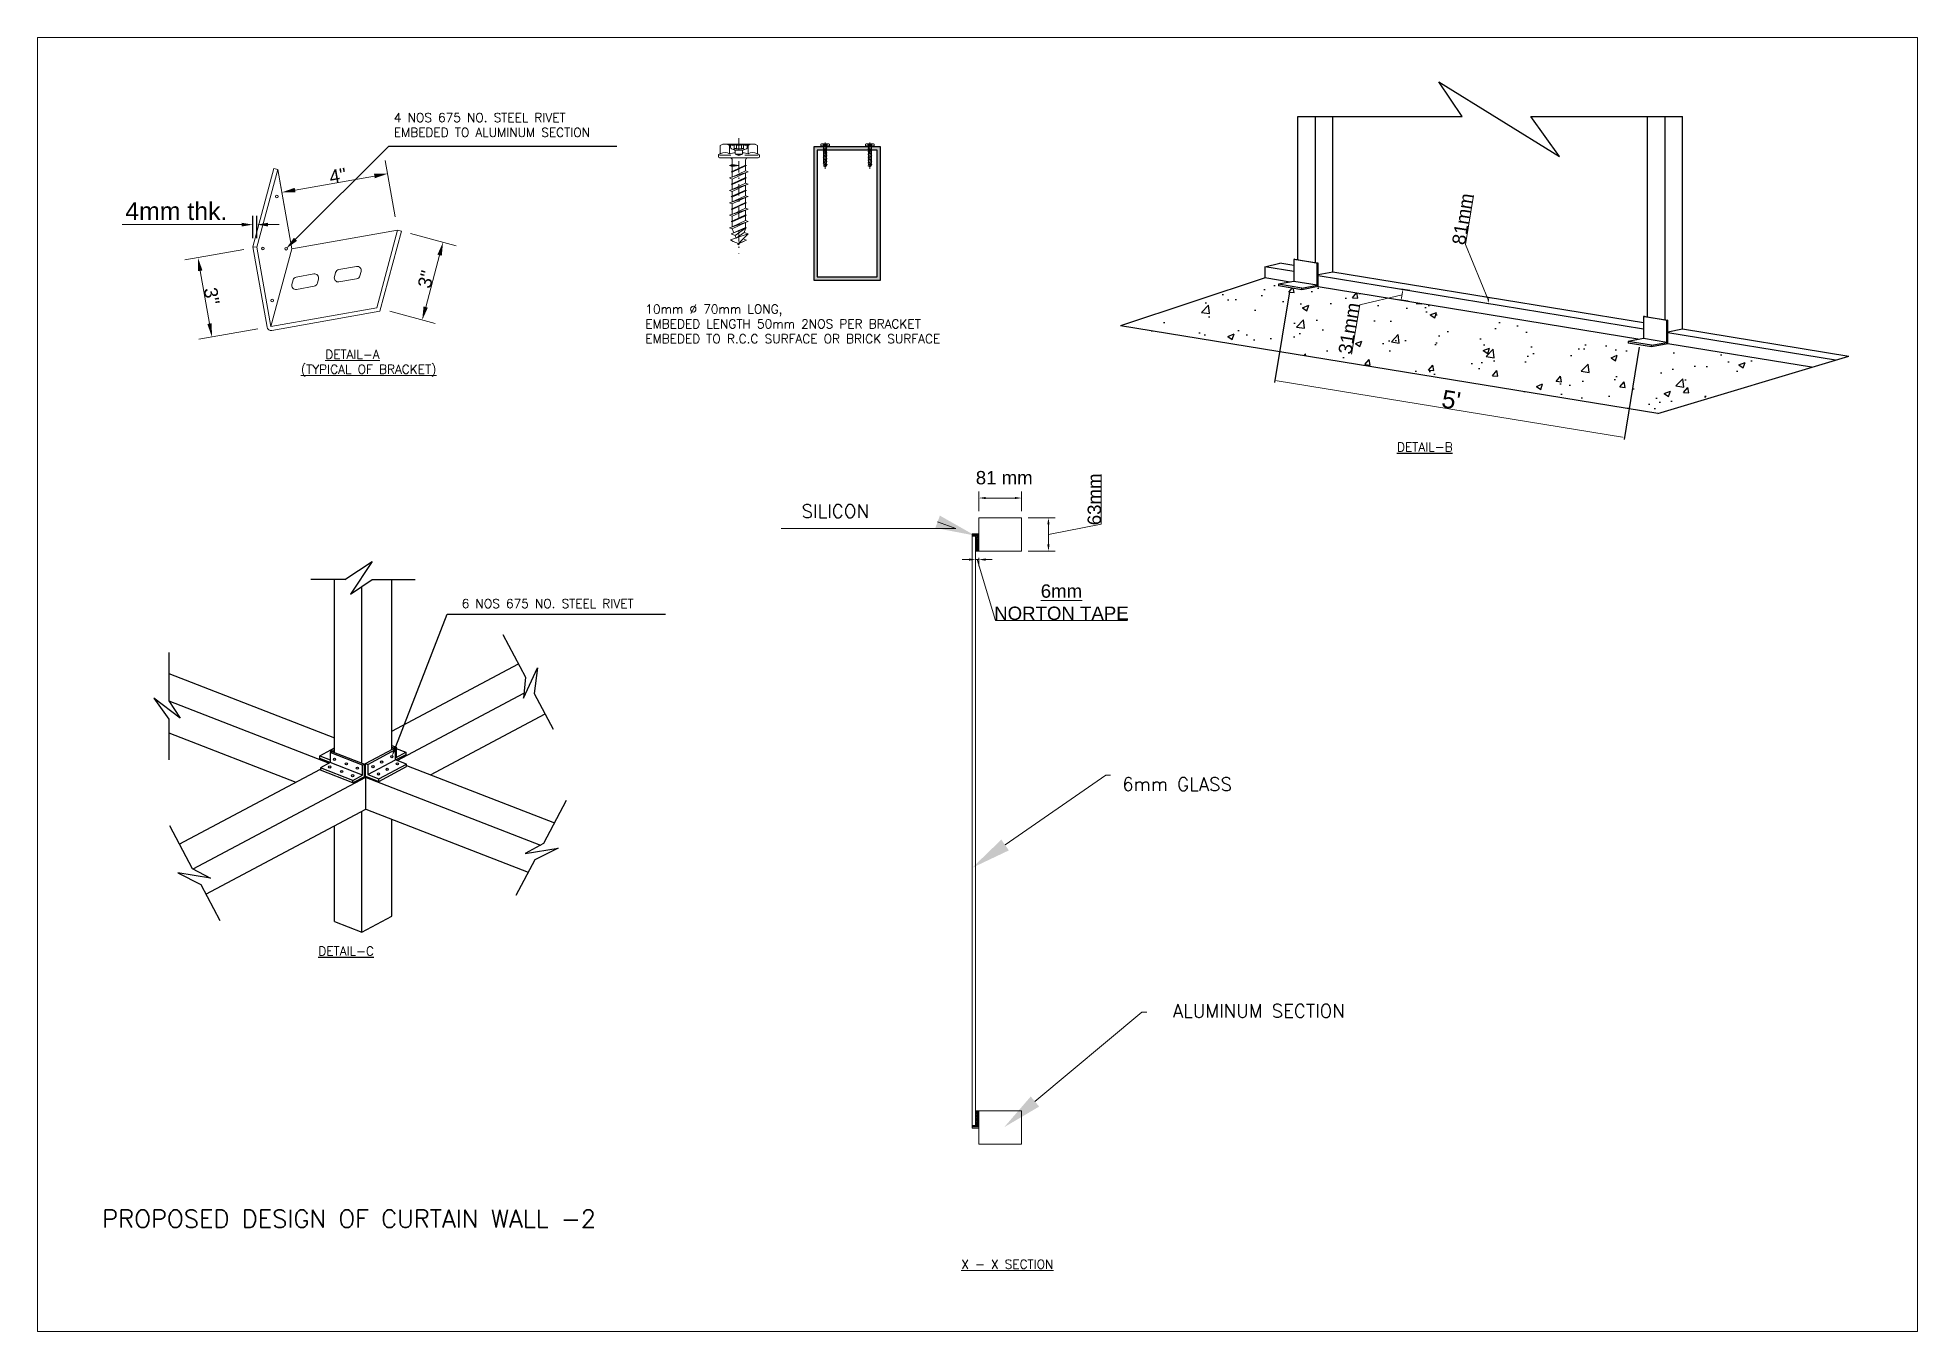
# Model space of a CAD drawing. Header units: feet. Extents: x -11 to 2437, y -109 to 219.
# Drawn here: x 629.1 to 1052, y -71.9 to 219.3 of the extents above; entities that cross this region are included whole.
import ezdxf
from ezdxf import colors
from ezdxf.entities.mleader import LeaderData, LeaderLine
from ezdxf.math import Vec2, Vec3

# ---------------------------------------------------------------- set-up
doc = ezdxf.new("R2010")
doc.units = ezdxf.units.FT
doc.header["$MEASUREMENT"] = 0
doc.linetypes.add('ACAD_ISO08W100', pattern=[36, 24, -3, 6, -3])
doc.linetypes.add('TRATTOPUNTO', pattern=[25.4, 12.7, -6.35, 0, -6.35])
doc.layers.add('2', color=252, linetype='Continuous')
doc.layers.add('ASSI', color=1, linetype='TRATTOPUNTO')
for name, color, linetype, lineweight in [('DIM-1', 1, 'Continuous', 0), ('LIN-1', 3, 'Continuous', 18), ('S281M_STEEL-COL', 3, 'Continuous', 0)]:
    doc.layers.add(name, color=color, linetype=linetype, lineweight=lineweight)
doc.styles.add('Annotative', font='arial.ttf')
doc.styles.get("Standard").update_dxf_attribs({"font": 'romans.shx', "height": 4})
doc.dimstyles.new('DIM-1', dxfattribs={"dimtxt": 4, "dimasz": 2.5, "dimexe": 2, "dimexo": 2, "dimgap": 1, "dimtad": 1, "dimdec": 0, "dimzin": 0, "dimdsep": 46, "dimlunit": 4, "dimtxsty": 'Annotative', "dimcen": 0.09, "dimadec": 0, "dimazin": 0, "dimtfac": 1, "dimtdec": 0, "dimtofl": 0, "dimtmove": 0, "dimatfit": 3, "dimfxl": 1, "dimtolj": 1, "dimtzin": 0, "dimlwd": 0, "dimarcsym": 0})
doc.dimstyles.new('DIM-2', dxfattribs={"dimtxt": 0.5, "dimasz": 0.5, "dimexe": 0.5, "dimexo": 0.5, "dimgap": 0, "dimtad": 1, "dimdec": 0, "dimzin": 0, "dimdsep": 46, "dimlunit": 4, "dimtxsty": 'Annotative', "dimcen": 0.09, "dimadec": 0, "dimazin": 0, "dimtfac": 1, "dimtdec": 0, "dimtofl": 0, "dimtmove": 0, "dimatfit": 3, "dimfxl": 1, "dimtolj": 1, "dimtzin": 0, "dimlwd": 0, "dimarcsym": 0})
doc.dimstyles.new('DIM-3', dxfattribs={"dimtxt": 1, "dimasz": 0.5, "dimexe": 0.5, "dimexo": 0.5, "dimgap": 0, "dimtad": 1, "dimdec": 0, "dimzin": 0, "dimdsep": 46, "dimlunit": 4, "dimtxsty": 'Annotative', "dimcen": 0.09, "dimadec": 0, "dimazin": 0, "dimtfac": 1, "dimtdec": 0, "dimtofl": 0, "dimtmove": 1, "dimatfit": 3, "dimfxl": 1, "dimtolj": 1, "dimtzin": 0, "dimlwd": 0, "dimarcsym": 0})
pattern_1 = [(0, (-307.96807, 223.10414), (0, 0.125), []), (60, (-307.96807, 223.10414), (-0.108253175, 0.0625), []), (120, (-307.96807, 223.10414), (-0.108253175, -0.0625), [])]
pattern_2 = [(37.5, (-307.968067, 223.104141), (-0.0006299336, 0.0192682377), [0, -0.0152, 0, -0.017, 0, -0.01625]), (7.5, (-307.968067, 223.104141), (0.017697767, 0.0282214607), [0, -0.0082, 0, -0.0137, 0, -0.00525]), (327.5, (-307.980367, 223.104141), (0.0311414186, 5.65905e-05), [0, -0.005, 0, -0.018, 0, -0.0235]), (317.5, (-307.980367, 223.104141), (0.030061266, 0.0087767556), [0, -0.0025, 0, -0.0118, 0, -0.0135])]

msp = doc.modelspace()

# ---------------------------------------------------------------- texts
at = {"layer": 'DIM-1', "color": 7, "lineweight": 18, "char_height": 2}
for s, width, insert, attachment_point in [('{\\C3;4 NOS 675 NO. STEEL RIVET\\PEMBEDED TO ALUMINUM SECTION}', 54.1862, (709.24, 202.32), 1), ('{\\C3;10mm %%C 70mm LONG,\\PEMBEDED LENGTH 50mm 2NOS PER BRACKET\\PEMBEDED TO R.C.C SURFACE OR BRICK SURFACE}', 84.6744, (765.83, 159.21), 1), ('{\\L\\C3;    DETAIL-A\\P(TYPICAL OF BRACKET)}', 54.1862, (688.32, 149.01), 1), ('{\\L\\C3;X - X SECTION}', 54.1862, (836.91, -57.76), 7)]:
    msp.add_mtext_dynamic_manual_height_columns(s, width=width, gutter_width=20, heights=[0], dxfattribs=dict(at, insert=insert, attachment_point=attachment_point))
at = {"layer": 'DIM-1', "color": 7, "lineweight": 25, "char_height": 2, "attachment_point": 7}
for s, insert in [('{\\L\\C3;DETAIL-B}', (934.95, 126.17)), ('{\\L\\C3;DETAIL-C}', (692.25, 12.72))]:
    msp.add_mtext_dynamic_manual_height_columns(s, width=54.1862, gutter_width=20, heights=[0], dxfattribs=dict(at, insert=insert))
at = {"layer": 'DIM-1', "color": 7, "lineweight": 25, "insert": (724.52, 92.93), "char_height": 2, "width": 54.1862, "attachment_point": 1}
msp.add_mtext('{\\C3;6 NOS 675 NO. STEEL RIVET}', dxfattribs=at)
at = {"layer": 'LIN-1', "color": 7, "lineweight": 18, "insert": (643.64, -44.52), "char_height": 4, "attachment_point": 1}
msp.add_mtext_dynamic_manual_height_columns('PROPOSED DESIGN OF CURTAIN WALL -2', width=342.9831, gutter_width=20, heights=[0], dxfattribs=at)

# ---------------------------------------------------------------- blocks, each defined once
blk = doc.blocks.new('*D62')
at = {"color": 0, "linetype": 'ACAD_ISO08W100', "lineweight": -2, "transparency": 16777216}
for p, q in [((4.762, -0.319), (4.391, 1.781)), ((0.822, -1.013), (0.452, 1.086))]:
    blk.add_line(p, q, dxfattribs=at)
at = {"color": 0, "linetype": 'ACAD_ISO08W100', "lineweight": 0, "transparency": 16777216}
blk.add_line((1.031, 0.681), (3.986, 1.202), dxfattribs=at)
at = {"color": 0, "linetype": 'ACAD_ISO08W100', "lineweight": 18, "transparency": 16777216}
for points in [[(1.017, 0.763), (1.046, 0.599), (0.539, 0.594)], [(3.971, 1.284), (4, 1.12), (4.478, 1.288)]]:
    blk.add_solid(points, dxfattribs=at)
at = {"layer": 'Defpoints', "color": 0, "linetype": 'ACAD_ISO08W100', "lineweight": 18, "transparency": 16777216}
for p in [(4.478, 1.288), (4.848, -0.811), (0.909, -1.506)]:
    blk.add_point(p, dxfattribs=at)
at = {"color": 0, "linetype": 'ACAD_ISO08W100', "lineweight": 18, "transparency": 16777216, "insert": (2.624, 1.215), "char_height": 0.5, "attachment_point": 5, "rotation": 10, "style": 'Annotative'}
blk.add_mtext('\\A1;4"', dxfattribs=at)
blk = doc.blocks.new('*D61')
at = {"color": 0, "linetype": 'ACAD_ISO08W100', "lineweight": -2, "transparency": 16777216}
for p, q in [((5.331, -0.94), (7.027, -1.395)), ((4.555, -3.838), (6.25, -4.292))]:
    blk.add_line(p, q, dxfattribs=at)
at = {"color": 0, "linetype": 'ACAD_ISO08W100', "lineweight": 0, "transparency": 16777216}
blk.add_line((6.414, -1.748), (5.897, -3.68), dxfattribs=at)
at = {"color": 0, "linetype": 'ACAD_ISO08W100', "lineweight": 18, "transparency": 16777216}
for points in [[(6.334, -1.727), (6.495, -1.77), (6.544, -1.265)], [(5.816, -3.658), (5.977, -3.702), (5.767, -4.163)]]:
    blk.add_solid(points, dxfattribs=at)
at = {"layer": 'Defpoints', "color": 0, "linetype": 'ACAD_ISO08W100', "lineweight": 18, "transparency": 16777216}
for p in [(4.848, -0.811), (4.072, -3.709), (5.767, -4.163)]:
    blk.add_point(p, dxfattribs=at)
at = {"color": 0, "linetype": 'ACAD_ISO08W100', "lineweight": 18, "transparency": 16777216, "insert": (5.909, -2.648), "char_height": 0.5, "attachment_point": 5, "rotation": 75, "style": 'Annotative'}
blk.add_mtext('\\A1;3"', dxfattribs=at)
blk = doc.blocks.new('*D60')
at = {"color": 0, "linetype": 'ACAD_ISO08W100', "lineweight": -2, "transparency": 16777216}
for p, q in [((-0.881, -1.536), (-3.081, -1.924)), ((-0.36, -4.49), (-2.56, -4.878))]:
    blk.add_line(p, q, dxfattribs=at)
at = {"color": 0, "linetype": 'ACAD_ISO08W100', "lineweight": 0, "transparency": 16777216}
blk.add_line((-2.502, -2.329), (-2.155, -4.299), dxfattribs=at)
at = {"color": 0, "linetype": 'ACAD_ISO08W100', "lineweight": 18, "transparency": 16777216}
for points in [[(-2.42, -2.315), (-2.584, -2.344), (-2.589, -1.837)], [(-2.073, -4.284), (-2.237, -4.313), (-2.068, -4.791)]]:
    blk.add_solid(points, dxfattribs=at)
at = {"layer": 'Defpoints', "color": 0, "linetype": 'ACAD_ISO08W100', "lineweight": 18, "transparency": 16777216}
for p in [(-0.388, -1.449), (-2.068, -4.791), (0.133, -4.403)]:
    blk.add_point(p, dxfattribs=at)
at = {"color": 0, "linetype": 'ACAD_ISO08W100', "lineweight": 18, "transparency": 16777216, "insert": (-2.077, -3.27), "char_height": 0.5, "attachment_point": 5, "rotation": 280, "style": 'Annotative'}
blk.add_mtext('\\A1;3"', dxfattribs=at)
blk = doc.blocks.new('A$C3D414D15')
h = blk.add_hatch(color=252)
h.paths.add_polyline_path([(3, 6), (0, 6), (0, 0), (3, 0)])
h.paths.add_polyline_path([(2.85, 5.85), (2.85, 0.15), (0.15, 0.15), (0.15, 5.85)], flags=16)
for p, q in [((0, 6), (0, 0)), ((3, 6), (0, 6)), ((1.396, 6), (0.873, 6)), ((1.396, 6), (0.998, 6)), ((2.123, 6), (1.604, 6)), ((3, 0), (3, 6)), ((0.15, 5.85), (0.15, 0.15)), ((2.85, 5.85), (0.15, 5.85)), ((2.85, 0.15), (2.85, 5.85)), ((0.15, 0.15), (2.85, 0.15)), ((0, 0), (3, 0))]:
    blk.add_line(p, q)
blk = doc.blocks.new('*D21')
at = {"color": 0, "lineweight": 0, "transparency": 16777216}
for p, q in [((950.34, 172.72), (952.15, 183.77)), ((955.53, 160.18), (950.34, 172.72)), ((955.5, 159.99), (955.56, 160.36))]:
    blk.add_line(p, q, dxfattribs=at)
at = {"color": 0, "lineweight": -2, "transparency": 16777216}
for p, q in [((954.51, 161.04), (956.14, 160.77)), ((954.29, 159.68), (955.92, 159.42))]:
    blk.add_line(p, q, dxfattribs=at)
at = {"color": 0, "lineweight": 18, "transparency": 16777216}
for points in [[(955.48, 160.37), (955.65, 160.35), (955.64, 160.85)], [(955.42, 160.01), (955.59, 159.98), (955.42, 159.5)]]:
    blk.add_solid(points, dxfattribs=at)
at = {"layer": 'Defpoints', "color": 0, "lineweight": 18, "transparency": 16777216}
for p in [(954.02, 161.12), (955.64, 160.85), (953.8, 159.76)]:
    blk.add_point(p, dxfattribs=at)
at = {"color": 0, "lineweight": 25, "transparency": 16777216, "insert": (949.73, 178.49), "char_height": 1, "attachment_point": 5, "rotation": 80.7226, "style": 'Annotative'}
blk.add_mtext('\\A1;{\\H3x;81mm}', dxfattribs=at)
blk = doc.blocks.new('*D22')
at = {"color": 0, "lineweight": 0, "transparency": 16777216}
for p, q in [((936.08, 161.42), (926.56, 159.15)), ((936.2, 162.13), (935.97, 160.7)), ((926.56, 159.15), (924.75, 148.1))]:
    blk.add_line(p, q, dxfattribs=at)
at = {"color": 0, "lineweight": -2, "transparency": 16777216}
for p, q in [((937.83, 162.37), (935.79, 162.71)), ((937.43, 159.96), (935.39, 160.29))]:
    blk.add_line(p, q, dxfattribs=at)
at = {"color": 0, "lineweight": 18, "transparency": 16777216}
for points in [[(936.12, 162.15), (936.28, 162.12), (936.28, 162.63)], [(935.88, 160.71), (936.05, 160.69), (935.89, 160.21)]]:
    blk.add_solid(points, dxfattribs=at)
at = {"layer": 'Defpoints', "color": 0, "lineweight": 18, "transparency": 16777216}
for p in [(938.32, 162.29), (935.89, 160.21), (937.92, 159.88)]:
    blk.add_point(p, dxfattribs=at)
at = {"color": 0, "lineweight": 25, "transparency": 16777216, "insert": (924.14, 153.87), "char_height": 1, "attachment_point": 5, "rotation": 80.7226, "style": 'Annotative'}
blk.add_mtext('\\A1;{\\H3x;31mm}', dxfattribs=at)
blk = doc.blocks.new('*D23')
at = {"color": 0, "lineweight": -2, "transparency": 16777216}
for p, q in [((910.81, 162.51), (907.41, 141.69)), ((989.47, 149.66), (986.07, 128.84))]:
    blk.add_line(p, q, dxfattribs=at)
at = {"color": 0, "lineweight": 0, "transparency": 16777216}
blk.add_line((907.98, 142.1), (985.66, 129.41), dxfattribs=at)
at = {"color": 0, "lineweight": 18, "transparency": 16777216}
for points in [[(907.99, 142.18), (907.97, 142.02), (907.49, 142.18)], [(985.67, 129.49), (985.64, 129.33), (986.15, 129.33)]]:
    blk.add_solid(points, dxfattribs=at)
at = {"layer": 'Defpoints', "color": 0, "lineweight": 18, "transparency": 16777216}
for p in [(910.89, 163), (989.55, 150.15), (986.15, 129.33)]:
    blk.add_point(p, dxfattribs=at)
at = {"color": 0, "lineweight": 25, "transparency": 16777216, "insert": (947.15, 137.76), "char_height": 1, "attachment_point": 5, "rotation": 350.7226, "style": 'Annotative'}
blk.add_mtext("\\A1;{\\H4x;5'}", dxfattribs=at)
blk = doc.blocks.new('*D59')
at = {"layer": 'Defpoints', "color": 0, "lineweight": 18, "transparency": 16777216}
for p in [(-6.4, 14.58), (-9.6, 13.1), (-6.4, 13.1)]:
    blk.add_point(p, dxfattribs=at)
at = {"layer": 'LIN-1', "color": 0, "lineweight": -2, "transparency": 16777216}
for p, q in [((-9.6, 13.6), (-9.6, 15.08)), ((-6.4, 13.6), (-6.4, 15.08))]:
    blk.add_line(p, q, dxfattribs=at)
at = {"layer": 'LIN-1', "color": 0, "lineweight": 0, "transparency": 16777216}
blk.add_line((-9.1, 14.58), (-6.9, 14.58), dxfattribs=at)
at = {"layer": 'LIN-1', "color": 0, "lineweight": 18, "transparency": 16777216}
for points in [[(-9.1, 14.66), (-9.1, 14.5), (-9.6, 14.58)], [(-6.9, 14.66), (-6.9, 14.5), (-6.4, 14.58)]]:
    blk.add_solid(points, dxfattribs=at)
at = {"layer": 'LIN-1', "color": 0, "lineweight": 18, "transparency": 16777216, "insert": (-7.7, 16.1), "char_height": 1, "attachment_point": 5, "style": 'Annotative'}
blk.add_mtext('\\A1;81 mm', dxfattribs=at)
blk = doc.blocks.new('*D58')
at = {"layer": 'Defpoints', "color": 0, "lineweight": 18, "transparency": 16777216}
for p in [(-6.4, 13.1), (-6.4, 10.6), (-4.38, 10.6)]:
    blk.add_point(p, dxfattribs=at)
at = {"layer": 'LIN-1', "color": 0, "lineweight": 0, "transparency": 16777216}
for p, q in [((-0.43, 12.61), (-0.43, 16.35)), ((-4.38, 11.85), (-0.43, 12.61)), ((-4.38, 12.6), (-4.38, 11.1))]:
    blk.add_line(p, q, dxfattribs=at)
at = {"layer": 'LIN-1', "color": 0, "lineweight": -2, "transparency": 16777216}
for p, q in [((-5.9, 13.1), (-3.88, 13.1)), ((-5.9, 10.6), (-3.88, 10.6))]:
    blk.add_line(p, q, dxfattribs=at)
at = {"layer": 'LIN-1', "color": 0, "lineweight": 18, "transparency": 16777216}
for points in [[(-4.47, 12.6), (-4.3, 12.6), (-4.38, 13.1)], [(-4.47, 11.1), (-4.3, 11.1), (-4.38, 10.6)]]:
    blk.add_solid(points, dxfattribs=at)
at = {"layer": 'LIN-1', "color": 0, "lineweight": 18, "transparency": 16777216, "insert": (-0.94, 14.48), "char_height": 1, "attachment_point": 5, "rotation": 90, "style": 'Annotative'}
blk.add_mtext('\\A1;63mm', dxfattribs=at)
blk = doc.blocks.new('*D57')
at = {"layer": 'Defpoints', "color": 0, "lineweight": 18, "transparency": 16777216}
for p in [(-9.85, 10.6), (-9.85, 9.96), (-9.6, 10.6)]:
    blk.add_point(p, dxfattribs=at)
at = {"layer": 'LIN-1', "color": 0, "lineweight": 0, "transparency": 16777216}
for p, q in [((-10.35, 9.96), (-10.85, 9.96)), ((-9.6, 9.96), (-9.85, 9.96)), ((-9.73, 9.96), (-8.36, 5.4)), ((-9.1, 9.96), (-8.6, 9.96)), ((-8.36, 5.4), (1.55, 5.4))]:
    blk.add_line(p, q, dxfattribs=at)
at = {"layer": 'LIN-1', "color": 0, "lineweight": -2, "transparency": 16777216}
for p, q in [((-9.85, 10.1), (-9.85, 9.46)), ((-9.6, 10.1), (-9.6, 9.46))]:
    blk.add_line(p, q, dxfattribs=at)
at = {"layer": 'LIN-1', "color": 0, "lineweight": 18, "transparency": 16777216}
for points in [[(-10.35, 10.05), (-10.35, 9.88), (-9.85, 9.96)], [(-9.1, 10.05), (-9.1, 9.88), (-9.6, 9.96)]]:
    blk.add_solid(points, dxfattribs=at)
at = {"layer": 'LIN-1', "color": 0, "lineweight": 18, "transparency": 16777216, "insert": (-3.41, 6.76), "char_height": 1, "attachment_point": 5, "style": 'Annotative'}
blk.add_mtext('\\A1;{\\L6mm\\P}NORTON TAPE', dxfattribs=at)
blk = doc.blocks.new('*D64')
at = {"layer": 'Defpoints', "color": 0, "lineweight": 18, "transparency": 16777216}
for p in [(678.45, 177.22), (677.52, 172.19), (678.45, 172.15)]:
    blk.add_point(p, dxfattribs=at)
at = {"layer": 'LIN-1', "color": 0, "lineweight": -2, "transparency": 16777216}
for p, q in [((677.52, 174.19), (677.52, 179.22)), ((678.45, 174.15), (678.45, 179.22))]:
    blk.add_line(p, q, dxfattribs=at)
at = {"layer": 'LIN-1', "color": 0, "lineweight": 0, "transparency": 16777216}
for p, q in [((675.02, 177.22), (648.1, 177.22)), ((680.95, 177.22), (683.45, 177.22))]:
    blk.add_line(p, q, dxfattribs=at)
at = {"layer": 'LIN-1', "color": 0, "lineweight": 18, "transparency": 16777216}
for points in [[(675.02, 177.64), (675.02, 176.81), (677.52, 177.22)], [(680.95, 177.64), (680.95, 176.81), (678.45, 177.22)]]:
    blk.add_solid(points, dxfattribs=at)
at = {"layer": 'LIN-1', "color": 0, "lineweight": 18, "transparency": 16777216, "insert": (660.31, 180.24), "char_height": 4, "attachment_point": 5, "style": 'Annotative'}
blk.add_mtext('\\A1;4mm thk.', dxfattribs=at)
blk = doc.blocks.new('CLAMP')
at = {"color": 7, "lineweight": 18}
for p, q in [((0.243, 1.488), (-0.542, -1.442)), ((0.388, 1.449), (-0.388, -1.449)), ((0.388, 1.449), (0.243, 1.488)), ((0.909, -1.506), (0.388, 1.449)), ((0.909, -1.506), (4.848, -0.811)), ((4.848, -0.811), (4.072, -3.709)), ((4.993, -0.85), (4.192, -3.84)), ((4.848, -0.811), (4.993, -0.85)), ((-0.015, -4.429), (-0.542, -1.442)), ((-0.388, -1.449), (-0.542, -1.442)), ((0.133, -4.403), (-0.388, -1.449)), ((0.909, -1.506), (0.133, -4.403)), ((0.955, -2.671), (0.911, -2.834)), ((1.074, -2.562), (1.733, -2.446)), ((1.86, -2.796), (1.903, -2.633)), ((2.539, -2.391), (2.495, -2.555)), ((2.658, -2.283), (3.317, -2.167)), ((2.666, -2.741), (3.325, -2.626)), ((3.444, -2.517), (3.488, -2.353)), ((1.082, -3.021), (1.741, -2.905)), ((0.133, -4.403), (4.072, -3.709)), ((0.159, -4.551), (4.192, -3.84))]:
    blk.add_line(p, q, dxfattribs=at)
for centre in [(0.352, 0.436), (-0.165, -1.496), (0.695, -1.506), (0.177, -3.438)]:
    blk.add_circle(centre, 0.05, dxfattribs=at)
for centre, start, end in [((1.099, -2.71), 99.95221, 165), ((1.759, -2.594), 345, 99.95221), ((1.715, -2.757), 279.95221, 345), ((2.64, -2.594), 165, 279.95221), ((2.684, -2.43), 99.95221, 165), ((3.343, -2.315), 345, 99.95221), ((3.299, -2.478), 279.95221, 345), ((1.056, -2.873), 165, 279.95221), ((0.133, -4.403), 190, 280)]:
    blk.add_arc(centre, 0.15, start, end, dxfattribs=at)
at = {"color": 7, "linetype": 'ACAD_ISO08W100', "lineweight": 18}
dim = blk.add_linear_dim(base=(4.478, 1.288), p1=(0.909, -1.506), p2=(4.848, -0.811), angle=10, dimstyle='DIM-2', dxfattribs=at)
dim.commit()
dim.dimension.update_dxf_attribs({"geometry": '*D62', "text_midpoint": (2.668, 0.969), "dimtype": 129})
for p1, p2, distance, picture, middle in [((4.848, -0.811), (4.072, -3.709), 1.755, '*D61', (5.909, -2.648)), ((-0.388, -1.449), (0.133, -4.403), -2.235, '*D60', (-2.077, -3.27))]:
    dim = blk.add_aligned_dim(p1=p1, p2=p2, distance=distance, dimstyle='DIM-2', dxfattribs=at)
    dim.commit()
    dim.dimension.update_dxf_attribs({"geometry": picture, "text_midpoint": middle})
blk = doc.blocks.new('GLASS')
at = {"layer": 'LIN-1', "lineweight": 18}
h = blk.add_hatch(dxfattribs=at)
h.set_pattern_fill('AR-SAND', scale=0.01)
h.set_pattern_definition(pattern_2)
h.paths.add_polyline_path([(-9.6, 11.81), (-10.1, 11.81), (-10.1, 11.71), (-9.6, 11.71)])
h = blk.add_hatch(dxfattribs=at)
h.set_pattern_fill('NET3')
h.set_pattern_definition(pattern_1)
h.paths.add_polyline_path([(-9.6, 11.71), (-9.85, 11.71), (-9.85, 10.6), (-9.6, 10.6)])
h = blk.add_hatch(dxfattribs=at)
h.set_pattern_fill('NET3')
h.set_pattern_definition(pattern_1)
h.paths.add_polyline_path([(-9.6, -31.4), (-9.85, -31.4), (-9.85, -32.5), (-9.6, -32.5)])
h = blk.add_hatch(dxfattribs=at)
h.set_pattern_fill('AR-SAND', scale=0.01)
h.set_pattern_definition(pattern_2)
h.paths.add_polyline_path([(-9.6, -32.6), (-10.1, -32.6), (-10.1, -32.5), (-9.6, -32.5)])
at = {"layer": 'LIN-1', "color": 7, "lineweight": 18}
for p, q in [((-6.4, 13.1), (-9.6, 13.1)), ((-9.6, 13.1), (-9.6, 10.6)), ((-6.4, 13.1), (-6.4, 10.6)), ((-9.6, 11.9), (-10.1, 11.9)), ((-10.1, 11.9), (-10.1, 11.81)), ((-9.6, 11.81), (-10.1, 11.81)), ((-10.1, 11.71), (-10.1, 11.81)), ((-9.6, 11.71), (-10.1, 11.71)), ((-10.1, 10.6), (-10.1, 11.71)), ((-9.85, 11.71), (-9.85, 10.6)), ((-9.6, 11.9), (-9.6, 11.81)), ((-9.6, 11.81), (-9.6, 11.71)), ((-10.1, 10.6), (-10.1, -31.4)), ((-9.85, 10.6), (-9.6, 10.6)), ((-9.6, 10.6), (-9.85, 10.6)), ((-9.85, 10.6), (-9.85, -31.4)), ((-6.4, 10.6), (-9.6, 10.6)), ((-10.1, -31.4), (-10.1, -32.5)), ((-9.85, -32.5), (-9.85, -31.4)), ((-9.85, -31.4), (-9.6, -31.4)), ((-9.6, -31.4), (-9.85, -31.4)), ((-6.4, -31.4), (-9.6, -31.4)), ((-9.6, -33.9), (-9.6, -31.4)), ((-6.4, -33.9), (-6.4, -31.4)), ((-9.6, -32.5), (-10.1, -32.5)), ((-10.1, -32.5), (-10.1, -32.6)), ((-9.6, -32.6), (-10.1, -32.6)), ((-10.1, -32.69), (-10.1, -32.6)), ((-9.6, -32.69), (-10.1, -32.69)), ((-9.6, -32.6), (-9.6, -32.5)), ((-9.6, -32.69), (-9.6, -32.6)), ((-6.4, -33.9), (-9.6, -33.9))]:
    blk.add_line(p, q, dxfattribs=at)
at = {"layer": 'DIM-1', "color": 7, "lineweight": 18, "char_height": 1, "attachment_point": 7}
for s, insert in [('{\\C3;SILICON}', (-22.9, 13.09)), ('{\\C3;6mm GLASS}', (1.15, -7.39)), ('{\\C3;ALUMINUM SECTION}', (4.94, -24.4))]:
    blk.add_mtext_dynamic_manual_height_columns(s, width=54.1862, gutter_width=20, heights=[0], dxfattribs=dict(at, insert=insert))
at = {"layer": 'LIN-1', "color": 7, "lineweight": 18}
for base, p1, p2, text, picture, middle in [((-6.4, 14.58), (-9.6, 13.1), (-6.4, 13.1), '81 mm', '*D59', (-7.7, 16.1)), ((-9.85, 9.96), (-9.6, 10.6), (-9.85, 10.6), '{\\L6mm\\P}NORTON TAPE', '*D57', (-8.36, 6.76))]:
    dim = blk.add_linear_dim(base=base, p1=p1, p2=p2, text=text, dimstyle='DIM-3', dxfattribs=at)
    dim.commit()
    dim.dimension.update_dxf_attribs({"geometry": picture, "text_midpoint": middle})
dim = blk.add_linear_dim(base=(-4.38, 10.6), p1=(-6.4, 13.1), p2=(-6.4, 10.6), angle=90, text='63mm', dimstyle='DIM-3', dxfattribs=at)
dim.commit()
dim.dimension.update_dxf_attribs({"geometry": '*D58', "text_midpoint": (-0.43, 12.61), "dimtype": 128})
ml = blk.add_multileader_mtext('Standard', dxfattribs=at)
ml.set_content('', color=7)
ml.set_leader_properties()
ml.build(insert=Vec2(0, 0))
ml.multileader.update_dxf_attribs({"dogleg_length": 0.36, "arrow_head_size": 3})
ctx = ml.context
ctx.base_point, ctx.arrow_head_size, ctx.landing_gap_size, ctx.plane_origin = Vec3(-24.62, 12.29), 3, 0.09, Vec3(-9.88, 11.76)
ctx.text_align_type = 2
notes = []
notes.append((ctx, [(0, (1, 1, 0), (-11.32, 12.29), (-1, 0), 13.12, [(0, [(-9.88, 11.76)], 0, [])])]))
ctx.mtext.insert, ctx.mtext.alignment, ctx.mtext.flow_direction = Vec3(-24.53, 14.29), 3, 5
ml = blk.add_multileader_mtext('Standard', dxfattribs=at)
ml.set_content('', color=7)
ml.set_leader_properties()
ml.build(insert=Vec2(0, 0))
ml.multileader.update_dxf_attribs({"dogleg_length": 0.36, "arrow_head_size": 3})
ctx = ml.context
ctx.base_point, ctx.arrow_head_size, ctx.landing_gap_size, ctx.plane_origin = Vec3(0.27, -6.22), 3, 0.09, Vec3(-10.1, -13.16)
notes.append((ctx, [(0, (1, 1, 0), (-0.09, -6.22), (1, 0), 0.36, [(0, [(-10.1, -13.16)], 0, [])])]))
ctx.mtext.insert, ctx.mtext.flow_direction = Vec3(0.36, -4.22), 5
ml = blk.add_multileader_mtext('Standard', dxfattribs=at)
ml.set_content('', color=7)
ml.set_leader_properties()
ml.build(insert=Vec2(0, 0))
ml.multileader.update_dxf_attribs({"dogleg_length": 0.36, "arrow_head_size": 3})
ctx = ml.context
ctx.base_point, ctx.arrow_head_size, ctx.landing_gap_size, ctx.plane_origin = Vec3(2.99, -24), 3, 0.09, Vec3(-7.7, -32.62)
notes.append((ctx, [(0, (1, 1, 0), (2.63, -24), (1, 0), 0.36, [(0, [(-7.7, -32.62)], 0, [])])]))
ctx.mtext.insert, ctx.mtext.flow_direction = Vec3(3.08, -22), 5
for ctx, leaders in notes:
    for number, flags, end, landing, length, lines in leaders:
        leader = LeaderData()
        leader.index, (leader.has_last_leader_line, leader.has_dogleg_vector, leader.attachment_direction) = number, flags
        leader.last_leader_point, leader.dogleg_vector, leader.dogleg_length = Vec3(end), Vec3(landing), length
        for number, points, colour, breaks in lines:
            line = LeaderLine()
            line.index, line.vertices, line.color, line.breaks = number, Vec3.list(points), colors.encode_raw_color(colour), breaks
            leader.lines.append(line)
        ctx.leaders.append(leader)

# ---------------------------------------------------------------- dimensions: what is measured, and where the dimension line sits
at = {"color": 7, "lineweight": 25}
for base, p1, p2, angle, text, picture, middle in [((955.64, 160.85), (953.8, 159.76), (954.02, 161.12), 80.7226, '{\\H3x;81mm}', '*D21', (950.34, 172.72)), ((935.89, 160.21), (938.32, 162.29), (937.92, 159.88), 260.7226, '{\\H3x;31mm}', '*D22', (926.56, 159.15))]:
    dim = msp.add_linear_dim(base=base, p1=p1, p2=p2, angle=angle, text=text, dimstyle='DIM-3', dxfattribs=at)
    dim.commit()
    dim.dimension.update_dxf_attribs({"geometry": picture, "text_midpoint": middle, "dimtype": 161})
dim = msp.add_aligned_dim(p1=(910.89, 163), p2=(989.55, 150.15), distance=-21.1, text="{\\H4x;5'}", dimstyle='DIM-3', dxfattribs=at)
dim.commit()
dim.dimension.update_dxf_attribs({"geometry": '*D23', "text_midpoint": (947.15, 137.76)})
at = {"layer": 'LIN-1', "color": 0, "lineweight": 18}
dim = msp.add_linear_dim(base=(678.45, 177.22), p1=(677.52, 172.19), p2=(678.45, 172.15), text='4mm thk.', dimstyle='DIM-1', dxfattribs=at)
dim.commit()
dim.dimension.update_dxf_attribs({"geometry": '*D64', "text_midpoint": (660.31, 177.22), "dimtype": 160})

# ---------------------------------------------------------------- hatches: boundary and pattern name
at = {"lineweight": 25}
h = msp.add_hatch(dxfattribs=at)
h.set_pattern_fill('AR-CONC', scale=2)
h.set_pattern_definition([(50, (178.517, 152.049), (14.3452, -1.25504), [1.5, -16.5]), (355, (178.517, 152.05), (-2.77503, 15.04384), [1.2, -13.2]), (100.4514, (179.712, 151.945), (11.57018, 13.7888), [1.2748, -14.02284]), (46.1842, (178.517, 156.05), (21.34483, -3.3104), [2.25, -24.75]), (96.6356, (180.296, 155.773), (18.69324, 19.48237), [1.9122, -21.0343]), (351.1842, (178.517, 156.05), (18.69324, 19.4824), [1.8, -19.8]), (21, (180.517, 155.049), (11.93814, -8.05238), [1.5, -16.5]), (326, (180.517, 155.05), (4.8663, 14.503), [1.2, -13.2]), (71.4514, (181.512, 154.378), (16.80445, 6.45062), [1.2748, -14.02284]), (37.5, (178.517, 152.0493), (0.243197, 6.657877), [0, -13.04, 0, -13.4, 0, -13.25]), (7.5, (178.517, 152.049), (5.26139, 7.888234), [0, -7.64, 0, -12.74, 0, -5.05]), (327.5, (174.057, 152.0493), (10.67645, -0.451097), [0, -5, 0, -15.6, 0, -20.7]), (317.5, (172.057, 152.049), (11.66372, 2.0021), [0, -6.5, 0, -10.36, 0, -14.7])])
h.paths.add_polyline_path([(917.21, 163.26), (913.51, 162.58), (908.27, 163.43), (908.27, 163.79), (911.72, 164.42), (911.72, 165.55), (908.09, 166.14), (872.73, 154.48), (993.63, 134.73), (1028.23, 145.12), (995.88, 150.41), (992.18, 149.73), (986.93, 150.58), (986.93, 150.94), (989.61, 151.43)])
h.paths.add_polyline_path([(932.12, 148.96), (933.54, 157.61), (929.47, 158.27), (928.06, 149.62)], flags=24)

# ---------------------------------------------------------------- linework, layer by layer
at = {"color": 7, "lineweight": 25}
for p, q in [((949.59, 201.53), (944.33, 209.33)), ((944.33, 209.33), (971.52, 192.56)), ((912.62, 201.53), (949.59, 201.53)), ((971.52, 192.56), (965.03, 201.53)), ((965.03, 201.53), (999.22, 201.53)), ((910.95, 164.28), (910.95, 164.28)), ((698.24, 97.35), (690.57, 97.35)), ((698.24, 97.35), (704.37, 101.4)), ((704.37, 101.4), (699.49, 94.05)), ((699.49, 94.05), (704.37, 97.35)), ((704.37, 97.35), (714.08, 97.35)), ((721.54, 89.53), (770.4, 89.53)), ((733.76, 85), (738.88, 75.36)), ((658.59, 80.95), (658.59, 70.03)), ((738.41, 70.68), (741.56, 77.49)), ((741.56, 77.49), (740.82, 71.71)), ((738.88, 75.36), (738.41, 70.68)), ((661.2, 66.12), (655.22, 70.65)), ((655.22, 70.65), (658.59, 65.9)), ((658.59, 70.03), (661.2, 66.12)), ((740.82, 71.71), (745.1, 63.65)), ((658.59, 65.9), (658.59, 56.77)), ((748.05, 47.58), (742.93, 37.94)), ((658.76, 41.97), (663.88, 32.33)), ((740.99, 34.29), (736.71, 26.23)), ((742.93, 37.94), (738.79, 35.71)), ((738.79, 35.71), (746.19, 36.91)), ((746.19, 36.91), (740.99, 34.29)), ((668.02, 30.1), (660.62, 31.3)), ((660.62, 31.3), (665.82, 28.68)), ((663.88, 32.33), (668.02, 30.1)), ((665.82, 28.68), (670.1, 20.62))]:
    msp.add_line(p, q, dxfattribs=at)
for centre in [(694.82, 55.17), (695.9, 56.89), (698.56, 55.86), (701.04, 54.89), (704.53, 55.23), (706.48, 56.26), (708.8, 57.5), (710.06, 55.86), (697.48, 54.14), (699.96, 53.18), (705.79, 53.59), (707.74, 54.63)]:
    msp.add_circle(centre, 0.257, dxfattribs=at)
at = {"layer": '2', "color": 7, "lineweight": 18}
for p, q in [((782.69, 195.04), (783.25, 195.36)), ((782.69, 195.04), (782.69, 193.12)), ((783.25, 195.36), (790.53, 195.36)), ((784.79, 195.36), (784.79, 193.12)), ((784.97, 195.36), (788.81, 195.36)), ((784.97, 195.36), (784.97, 195.22)), ((784.97, 195.22), (788.81, 195.22)), ((784.97, 195.22), (785.01, 195.21)), ((785.01, 194.56), (785.01, 195.21)), ((785.83, 194.29), (785.83, 195.15)), ((786.33, 194.3), (786.33, 195.13)), ((787.45, 194.3), (787.45, 195.13)), ((787.95, 194.29), (787.95, 195.15)), ((788.81, 195.22), (788.77, 195.21)), ((788.77, 194.56), (788.77, 195.21)), ((788.81, 195.36), (788.81, 195.22)), ((788.99, 195.36), (788.99, 193.12)), ((791.09, 195.04), (790.53, 195.36)), ((791.09, 195.04), (791.09, 193.12)), ((805.23, 194.83), (805.23, 194.77)), ((805.23, 194.83), (805.23, 194.77)), ((805.33, 194.9), (805.28, 194.89)), ((805.29, 194.71), (807.28, 194.71)), ((805.33, 195.34), (805.45, 195.41)), ((805.33, 195.34), (805.33, 194.9)), ((805.36, 194.92), (805.33, 194.9)), ((805.45, 195.41), (807.12, 195.41)), ((805.81, 195.41), (805.81, 194.9)), ((805.85, 195.41), (806.72, 195.41)), ((805.85, 195.41), (805.85, 195.38)), ((805.85, 195.38), (806.72, 195.38)), ((805.85, 195.38), (805.86, 195.38)), ((805.86, 195.23), (805.86, 195.38)), ((805.9, 195.17), (806.05, 195.12)), ((805.95, 194.58), (805.95, 194.35)), ((806.04, 195.17), (806.04, 195.37)), ((806.09, 195.06), (806.09, 194.93)), ((806.14, 194.87), (806.29, 194.82)), ((806.16, 195.17), (806.16, 195.36)), ((806.44, 194.87), (806.29, 194.82)), ((806.41, 195.17), (806.41, 195.36)), ((806.48, 195.06), (806.48, 194.93)), ((806.67, 195.17), (806.52, 195.12)), ((806.53, 195.17), (806.53, 195.37)), ((806.62, 194.58), (806.62, 194.33)), ((806.71, 195.23), (806.71, 195.38)), ((806.72, 195.38), (806.71, 195.38)), ((806.72, 195.41), (806.72, 195.38)), ((806.77, 195.41), (806.77, 194.9)), ((807.25, 195.34), (807.12, 195.41)), ((807.21, 194.92), (807.25, 194.9)), ((807.25, 195.34), (807.25, 194.9)), ((807.25, 194.9), (807.29, 194.89)), ((807.34, 194.83), (807.34, 194.77)), ((815.29, 194.83), (815.29, 194.77)), ((815.29, 194.83), (815.29, 194.77)), ((815.38, 194.9), (815.34, 194.89)), ((815.35, 194.71), (817.34, 194.71)), ((815.38, 195.34), (815.51, 195.41)), ((815.38, 195.34), (815.38, 194.9)), ((815.42, 194.92), (815.38, 194.9)), ((815.51, 195.41), (817.18, 195.41)), ((815.86, 195.41), (815.86, 194.9)), ((815.91, 195.41), (816.78, 195.41)), ((815.91, 195.41), (815.91, 195.38)), ((815.91, 195.38), (816.78, 195.38)), ((815.91, 195.38), (815.92, 195.38)), ((815.92, 195.23), (815.92, 195.38)), ((815.96, 195.17), (816.11, 195.12)), ((816.01, 194.58), (816.01, 194.35)), ((816.1, 195.17), (816.1, 195.37)), ((816.15, 195.06), (816.15, 194.93)), ((816.19, 194.87), (816.34, 194.82)), ((816.22, 195.17), (816.22, 195.36)), ((816.49, 194.87), (816.34, 194.82)), ((816.47, 195.17), (816.47, 195.36)), ((816.54, 195.06), (816.54, 194.93)), ((816.73, 195.17), (816.58, 195.12)), ((816.59, 195.17), (816.59, 195.37)), ((816.68, 194.58), (816.68, 194.33)), ((816.77, 195.23), (816.77, 195.38)), ((816.78, 195.38), (816.77, 195.38)), ((816.78, 195.41), (816.78, 195.38)), ((816.82, 195.41), (816.82, 194.9)), ((817.3, 195.34), (817.18, 195.41)), ((817.27, 194.92), (817.3, 194.9)), ((817.3, 195.34), (817.3, 194.9)), ((817.3, 194.9), (817.35, 194.89)), ((817.4, 194.83), (817.4, 194.77)), ((782.27, 192.8), (782.27, 192.56)), ((782.27, 192.8), (782.27, 192.56)), ((782.69, 193.12), (782.48, 193.07)), ((782.55, 192.28), (791.23, 192.28)), ((782.82, 193.2), (782.69, 193.12)), ((785.4, 190.72), (784.79, 190.52)), ((786.89, 190.52), (784.79, 190.52)), ((784.79, 190.52), (785.4, 190.29)), ((788.62, 190.52), (785.15, 189.12)), ((785.2, 194.3), (785.86, 194.06)), ((785.4, 191.72), (785.4, 190.72)), ((786.89, 190.52), (785.4, 190.72)), ((785.4, 190.29), (786.89, 190.52)), ((785.4, 189.03), (788.23, 190.36)), ((788.37, 190.61), (785.55, 189.28)), ((786.05, 193.79), (786.05, 193.26)), ((786.23, 193), (786.89, 192.76)), ((787.54, 193), (786.89, 192.76)), ((787.73, 193.79), (787.73, 193.26)), ((788.58, 194.3), (787.91, 194.06)), ((788.37, 191.72), (788.37, 190.61)), ((788.37, 190.61), (788.62, 190.52)), ((788.37, 190.43), (788.37, 189.34)), ((788.37, 189.34), (788.37, 190.42)), ((790.95, 193.2), (791.09, 193.12)), ((791.09, 193.12), (791.3, 193.07)), ((791.51, 192.8), (791.51, 192.56)), ((805.95, 194.35), (805.81, 194.31)), ((806.29, 194.31), (805.81, 194.31)), ((805.81, 194.31), (805.95, 194.26)), ((806.77, 193.99), (805.81, 193.67)), ((805.81, 193.67), (805.95, 193.62)), ((806.77, 193.35), (805.81, 193.03)), ((806.77, 193.35), (805.81, 193.03)), ((805.81, 193.03), (805.95, 192.98)), ((805.81, 193.03), (805.95, 192.98)), ((806.77, 192.71), (805.81, 192.39)), ((805.81, 192.39), (805.95, 192.34)), ((806.77, 192.07), (805.81, 191.75)), ((805.81, 191.75), (805.95, 191.7)), ((806.77, 191.43), (805.81, 191.11)), ((805.81, 191.11), (805.95, 191.06)), ((806.77, 190.79), (805.85, 190.48)), ((805.85, 190.48), (806, 190.4)), ((806.68, 194.31), (805.89, 193.99)), ((805.89, 193.99), (805.95, 193.97)), ((806.68, 193.67), (805.89, 193.35)), ((805.89, 193.35), (805.95, 193.33)), ((806.68, 193.03), (805.89, 192.71)), ((805.89, 192.71), (805.95, 192.69)), ((806.68, 192.39), (805.89, 192.07)), ((805.89, 192.07), (805.95, 192.05)), ((806.68, 191.75), (805.89, 191.43)), ((805.89, 191.43), (805.95, 191.41)), ((806.68, 191.11), (805.89, 190.79)), ((805.89, 190.79), (806.08, 190.72)), ((806.29, 194.31), (805.95, 194.35)), ((805.95, 194.26), (806.29, 194.31)), ((805.95, 193.97), (806.59, 194.27)), ((805.95, 194.26), (805.95, 194.01)), ((805.95, 194.01), (805.95, 194.26)), ((806.62, 194.04), (805.95, 193.71)), ((805.95, 193.97), (805.95, 193.71)), ((806.62, 193.94), (805.95, 193.62)), ((805.95, 193.33), (806.59, 193.63)), ((805.95, 193.62), (805.95, 193.37)), ((806.62, 193.4), (805.95, 193.07)), ((806.62, 193.4), (805.95, 193.07)), ((805.95, 193.33), (805.95, 193.07)), ((806.62, 193.3), (805.95, 192.98)), ((806.62, 193.3), (805.95, 192.98)), ((805.95, 192.69), (806.59, 192.99)), ((805.95, 192.98), (805.95, 192.73)), ((806.62, 192.76), (805.95, 192.43)), ((805.95, 192.69), (805.95, 192.43)), ((806.62, 192.66), (805.95, 192.34)), ((805.95, 192.05), (806.59, 192.35)), ((805.95, 192.34), (805.95, 192.09)), ((806.62, 192.12), (805.95, 191.79)), ((805.95, 192.05), (805.95, 191.79)), ((806.62, 192.02), (805.95, 191.7)), ((805.95, 191.41), (806.59, 191.71)), ((805.95, 191.7), (805.95, 191.45)), ((806.62, 191.48), (805.95, 191.15)), ((805.95, 191.41), (805.95, 191.15)), ((806.62, 191.38), (805.95, 191.06)), ((805.95, 191.06), (805.95, 191.05)), ((805.95, 191.05), (806.03, 190.85)), ((806.62, 194.33), (805.98, 194.02)), ((806.62, 193.69), (805.98, 193.38)), ((806.62, 193.05), (805.98, 192.74)), ((806.62, 192.41), (805.98, 192.1)), ((806.62, 191.77), (805.98, 191.46)), ((806.62, 191.13), (805.98, 190.82)), ((806, 190.4), (806.25, 190.3)), ((806.08, 190.72), (806.62, 191.08)), ((806.08, 190.72), (806.14, 190.58)), ((806.55, 190.87), (806.14, 190.58)), ((806.68, 190.47), (806.21, 190.28)), ((806.23, 190.26), (806.59, 190.43)), ((806.25, 190.3), (806.77, 190.79)), ((806.5, 190.53), (806.68, 190.47)), ((806.62, 191.05), (806.55, 190.87)), ((806.55, 190.87), (806.77, 190.79)), ((806.62, 194.33), (806.68, 194.31)), ((806.62, 194.29), (806.62, 194.04)), ((806.62, 194.04), (806.62, 194.28)), ((806.62, 194.04), (806.77, 193.99)), ((806.62, 193.94), (806.62, 193.69)), ((806.62, 193.69), (806.68, 193.67)), ((806.62, 193.64), (806.62, 193.4)), ((806.62, 193.4), (806.77, 193.35)), ((806.62, 193.4), (806.77, 193.35)), ((806.62, 193.3), (806.62, 193.05)), ((806.62, 193.05), (806.68, 193.03)), ((806.62, 193), (806.62, 192.76)), ((806.62, 192.76), (806.77, 192.71)), ((806.62, 192.66), (806.62, 192.41)), ((806.62, 192.41), (806.68, 192.39)), ((806.62, 192.37), (806.62, 192.12)), ((806.62, 192.12), (806.77, 192.07)), ((806.62, 192.02), (806.62, 191.77)), ((806.62, 191.77), (806.68, 191.75)), ((806.62, 191.73), (806.62, 191.48)), ((806.62, 191.48), (806.77, 191.43)), ((806.62, 191.38), (806.62, 191.13)), ((806.62, 191.13), (806.68, 191.11)), ((806.62, 191.08), (806.62, 191.05)), ((816.01, 194.35), (815.86, 194.31)), ((816.34, 194.31), (815.86, 194.31)), ((815.86, 194.31), (816.01, 194.26)), ((816.82, 193.99), (815.86, 193.67)), ((815.86, 193.67), (816.01, 193.62)), ((816.82, 193.35), (815.86, 193.03)), ((816.82, 193.35), (815.86, 193.03)), ((815.86, 193.03), (816.01, 192.98)), ((815.86, 193.03), (816.01, 192.98)), ((816.82, 192.71), (815.86, 192.39)), ((815.86, 192.39), (816.01, 192.34)), ((816.82, 192.07), (815.86, 191.75)), ((815.86, 191.75), (816.01, 191.7)), ((816.82, 191.43), (815.86, 191.11)), ((815.86, 191.11), (816.01, 191.06)), ((816.82, 190.79), (815.91, 190.48)), ((815.91, 190.48), (816.06, 190.4)), ((816.74, 194.31), (815.95, 193.99)), ((815.95, 193.99), (816.01, 193.97)), ((816.74, 193.67), (815.95, 193.35)), ((815.95, 193.35), (816.01, 193.33)), ((816.74, 193.03), (815.95, 192.71)), ((815.95, 192.71), (816.01, 192.69)), ((816.74, 192.39), (815.95, 192.07)), ((815.95, 192.07), (816.01, 192.05)), ((816.74, 191.75), (815.95, 191.43)), ((815.95, 191.43), (816.01, 191.41)), ((816.74, 191.11), (815.95, 190.79)), ((815.95, 190.79), (816.14, 190.72)), ((816.34, 194.31), (816.01, 194.35)), ((816.01, 194.26), (816.34, 194.31)), ((816.01, 193.97), (816.65, 194.27)), ((816.01, 194.26), (816.01, 194.01)), ((816.01, 194.01), (816.01, 194.26)), ((816.68, 194.04), (816.01, 193.71)), ((816.01, 193.97), (816.01, 193.71)), ((816.68, 193.94), (816.01, 193.62)), ((816.01, 193.33), (816.65, 193.63)), ((816.01, 193.62), (816.01, 193.37)), ((816.68, 193.4), (816.01, 193.07)), ((816.68, 193.4), (816.01, 193.07)), ((816.01, 193.33), (816.01, 193.07)), ((816.68, 193.3), (816.01, 192.98)), ((816.68, 193.3), (816.01, 192.98)), ((816.01, 192.69), (816.65, 192.99)), ((816.01, 192.98), (816.01, 192.73)), ((816.68, 192.76), (816.01, 192.43)), ((816.01, 192.69), (816.01, 192.43)), ((816.68, 192.66), (816.01, 192.34)), ((816.01, 192.05), (816.65, 192.35)), ((816.01, 192.34), (816.01, 192.09)), ((816.68, 192.12), (816.01, 191.79)), ((816.01, 192.05), (816.01, 191.79)), ((816.68, 192.02), (816.01, 191.7)), ((816.01, 191.41), (816.65, 191.71)), ((816.01, 191.7), (816.01, 191.45)), ((816.68, 191.48), (816.01, 191.15)), ((816.01, 191.41), (816.01, 191.15)), ((816.68, 191.38), (816.01, 191.06)), ((816.01, 191.06), (816.01, 191.05)), ((816.01, 191.05), (816.09, 190.85)), ((816.68, 194.33), (816.04, 194.02)), ((816.68, 193.69), (816.04, 193.38)), ((816.68, 193.05), (816.04, 192.74)), ((816.68, 192.41), (816.04, 192.1)), ((816.68, 191.77), (816.04, 191.46)), ((816.68, 191.13), (816.04, 190.82)), ((816.06, 190.4), (816.31, 190.3)), ((816.14, 190.72), (816.68, 191.08)), ((816.14, 190.72), (816.2, 190.58)), ((816.61, 190.87), (816.2, 190.58)), ((816.74, 190.47), (816.27, 190.28)), ((816.29, 190.26), (816.65, 190.43)), ((816.31, 190.3), (816.82, 190.79)), ((816.56, 190.53), (816.74, 190.47)), ((816.68, 191.05), (816.61, 190.87)), ((816.61, 190.87), (816.82, 190.79)), ((816.68, 194.33), (816.74, 194.31)), ((816.68, 194.29), (816.68, 194.04)), ((816.68, 194.04), (816.68, 194.28)), ((816.68, 194.04), (816.82, 193.99)), ((816.68, 193.94), (816.68, 193.69)), ((816.68, 193.69), (816.74, 193.67)), ((816.68, 193.64), (816.68, 193.4)), ((816.68, 193.4), (816.82, 193.35)), ((816.68, 193.4), (816.82, 193.35)), ((816.68, 193.3), (816.68, 193.05)), ((816.68, 193.05), (816.74, 193.03)), ((816.68, 193), (816.68, 192.76)), ((816.68, 192.76), (816.82, 192.71)), ((816.68, 192.66), (816.68, 192.41)), ((816.68, 192.41), (816.74, 192.39)), ((816.68, 192.37), (816.68, 192.12)), ((816.68, 192.12), (816.82, 192.07)), ((816.68, 192.02), (816.68, 191.77)), ((816.68, 191.77), (816.74, 191.75)), ((816.68, 191.73), (816.68, 191.48)), ((816.68, 191.48), (816.82, 191.43)), ((816.68, 191.38), (816.68, 191.13)), ((816.68, 191.13), (816.74, 191.11)), ((816.68, 191.08), (816.68, 191.05)), ((788.99, 189.12), (784.79, 187.72)), ((784.79, 187.72), (785.4, 187.49)), ((788.99, 186.32), (784.79, 184.92)), ((788.99, 186.32), (784.79, 184.92)), ((785.15, 189.12), (785.4, 189.03)), ((788.62, 187.72), (785.15, 186.32)), ((785.15, 186.32), (785.4, 186.23)), ((785.4, 190.29), (785.4, 189.21)), ((785.4, 189.21), (785.4, 190.29)), ((788.37, 189.34), (785.4, 187.92)), ((785.4, 189.03), (785.4, 187.92)), ((788.37, 188.91), (785.4, 187.49)), ((785.4, 186.23), (788.23, 187.56)), ((785.4, 187.49), (785.4, 186.42)), ((788.37, 186.54), (785.4, 185.12)), ((788.37, 186.54), (785.4, 185.12)), ((785.4, 186.23), (785.4, 185.12)), ((788.37, 186.11), (785.4, 184.69)), ((788.37, 186.11), (785.4, 184.69)), ((788.37, 187.81), (785.55, 186.48)), ((788.37, 189.34), (788.99, 189.12)), ((788.37, 188.91), (788.37, 187.81)), ((788.37, 187.81), (788.62, 187.72)), ((788.37, 187.62), (788.37, 186.54)), ((788.37, 186.54), (788.99, 186.32)), ((788.37, 186.54), (788.99, 186.32)), ((788.37, 186.11), (788.37, 185.01)), ((806.21, 190.28), (806.29, 190.23)), ((806.25, 190.3), (806.26, 190.3)), ((806.27, 190.28), (806.29, 190.23)), ((806.31, 190.3), (806.29, 190.23)), ((816.27, 190.28), (816.34, 190.23)), ((816.31, 190.3), (816.32, 190.3)), ((816.33, 190.28), (816.34, 190.23)), ((816.37, 190.3), (816.34, 190.23)), ((784.79, 184.92), (785.4, 184.69)), ((784.79, 184.92), (785.4, 184.69)), ((788.99, 183.52), (784.79, 182.12)), ((784.79, 182.12), (785.4, 181.89)), ((788.62, 184.92), (785.15, 183.52)), ((785.15, 183.52), (785.4, 183.43)), ((788.62, 182.12), (785.15, 180.72)), ((785.4, 183.43), (788.23, 184.76)), ((785.4, 184.69), (785.4, 183.62)), ((788.37, 183.74), (785.4, 182.32)), ((785.4, 183.43), (785.4, 182.32)), ((788.37, 183.31), (785.4, 181.89)), ((785.4, 180.63), (788.23, 181.96)), ((785.4, 181.89), (785.4, 180.82)), ((788.37, 185.01), (785.55, 183.68)), ((788.37, 182.21), (785.55, 180.88)), ((788.37, 185.01), (788.62, 184.92)), ((788.37, 184.82), (788.37, 183.74)), ((788.37, 183.74), (788.99, 183.52)), ((788.37, 183.31), (788.37, 182.21)), ((788.37, 182.21), (788.62, 182.12)), ((788.37, 182.03), (788.37, 180.94)), ((788.99, 180.72), (784.79, 179.32)), ((784.79, 179.32), (785.4, 179.09)), ((788.99, 177.92), (784.79, 176.52)), ((785.15, 180.72), (785.4, 180.63)), ((788.62, 179.32), (785.15, 177.92)), ((785.15, 177.92), (785.4, 177.83)), ((788.37, 180.94), (785.4, 179.52)), ((785.4, 180.63), (785.4, 179.52)), ((788.37, 180.51), (785.4, 179.09)), ((785.4, 177.83), (788.23, 179.16)), ((785.4, 179.09), (785.4, 178.02)), ((788.37, 178.14), (785.4, 176.72)), ((785.4, 177.83), (785.4, 176.72)), ((788.37, 177.71), (785.4, 176.29)), ((788.37, 179.41), (785.55, 178.08)), ((788.37, 180.94), (788.99, 180.72)), ((788.37, 180.51), (788.37, 179.41)), ((788.37, 179.41), (788.62, 179.32)), ((788.37, 179.23), (788.37, 178.14)), ((788.37, 178.14), (788.99, 177.92)), ((788.37, 177.71), (788.37, 176.61)), ((784.79, 176.52), (785.4, 176.29)), ((788.99, 175.12), (784.98, 173.78)), ((784.98, 173.78), (785.62, 173.42)), ((788.62, 176.52), (785.15, 175.12)), ((785.15, 175.12), (786.01, 174.81)), ((785.4, 176.29), (785.4, 176.27)), ((785.4, 176.27), (785.77, 175.38)), ((788.37, 176.61), (785.55, 175.28)), ((785.62, 173.42), (786.76, 173)), ((786.01, 174.81), (788.37, 176.42)), ((786.01, 174.81), (786.26, 174.21)), ((788.04, 175.46), (786.26, 174.21)), ((788.62, 173.72), (786.55, 172.88)), ((786.66, 172.82), (788.23, 173.56)), ((786.76, 173), (788.99, 175.12)), ((787.82, 174.01), (788.62, 173.72)), ((788.37, 176.27), (788.04, 175.46)), ((788.04, 175.46), (788.99, 175.12)), ((788.37, 176.61), (788.62, 176.52)), ((788.37, 176.42), (788.37, 176.27)), ((786.55, 172.88), (786.89, 172.68)), ((786.76, 173), (786.77, 172.97)), ((786.8, 172.89), (786.89, 172.68)), ((787.01, 172.99), (786.89, 172.68))]:
    msp.add_line(p, q, dxfattribs=at)
for centre, radius, start, end in [((783.74, 193.52), 1.84, 55.4349, 120), ((785.47, 195.82), 0.761, 232.6387, 300.8261), ((785.29, 194.56), 0.28, 180, 250), ((786.04, 194.87), 0.344, 69.1673, 120.8265), ((786.89, 197.1), 2.04, 249.1673, 290.8327), ((787.74, 194.87), 0.344, 59.1735, 110.8328), ((788.3, 195.82), 0.761, 239.1739, 307.3613), ((788.49, 194.56), 0.28, 290, 0), ((790.03, 193.52), 1.84, 60, 124.5651), ((805.29, 194.83), 0.064, 105, 180), ((805.29, 194.77), 0.064, 180, 270), ((805.57, 194.99), 0.421, 55.4349, 120), ((805.57, 194.56), 0.421, 55.4349, 120), ((806.29, 193.39), 1.59, 96.9422, 107.588), ((805.82, 194.58), 0.128, 0, 90), ((805.96, 195.52), 0.174, 232.6387, 300.8261), ((805.92, 195.23), 0.064, 180, 250), ((805.97, 195.24), 0.102, 280.9971, 315.8866), ((806.09, 195.12), 0.0665, 66.2469, 135.8866), ((806.09, 195.3), 0.0787, 69.1673, 120.8265), ((806.03, 195.06), 0.064, 0, 70), ((806.16, 194.93), 0.064, 180, 250), ((806.29, 195.81), 0.467, 249.1673, 290.8327), ((806.18, 195.32), 0.154, 246.2469, 262.5659), ((806.29, 196.12), 0.96, 262.4562, 270), ((806.29, 196.12), 0.96, 270, 277.5438), ((806.39, 195.32), 0.154, 277.4341, 293.7531), ((806.41, 194.93), 0.064, 290, 0), ((806.48, 195.3), 0.0787, 59.1735, 110.8328), ((806.48, 195.12), 0.0665, 44.1134, 113.7531), ((806.54, 195.06), 0.064, 110, 180), ((806.29, 193.39), 1.59, 72.412, 83.0578), ((806.61, 195.52), 0.174, 239.1739, 307.3613), ((806.6, 195.24), 0.102, 224.1134, 259.0029), ((806.75, 194.58), 0.128, 90, 180), ((806.65, 195.23), 0.064, 290, 0), ((807, 194.99), 0.421, 60, 124.5651), ((807, 194.56), 0.421, 60, 124.5651), ((807.28, 194.77), 0.064, 270, 0), ((807.28, 194.83), 0.064, 0, 75), ((815.35, 194.83), 0.064, 105, 180), ((815.35, 194.77), 0.064, 180, 270), ((815.63, 194.99), 0.421, 55.4349, 120), ((815.63, 194.56), 0.421, 55.4349, 120), ((816.34, 193.39), 1.59, 96.9422, 107.588), ((815.88, 194.58), 0.128, 0, 90), ((816.02, 195.52), 0.174, 232.6387, 300.8261), ((815.98, 195.23), 0.064, 180, 250), ((816.03, 195.24), 0.102, 280.9971, 315.8866), ((816.15, 195.12), 0.0665, 66.2469, 135.8866), ((816.15, 195.3), 0.0787, 69.1673, 120.8265), ((816.09, 195.06), 0.064, 0, 70), ((816.22, 194.93), 0.064, 180, 250), ((816.34, 195.81), 0.467, 249.1673, 290.8327), ((816.24, 195.32), 0.154, 246.2469, 262.5659), ((816.34, 196.12), 0.96, 262.4562, 270), ((816.34, 196.12), 0.96, 270, 277.5438), ((816.45, 195.32), 0.154, 277.4341, 293.7531), ((816.47, 194.93), 0.064, 290, 0), ((816.54, 195.3), 0.0787, 59.1735, 110.8328), ((816.54, 195.12), 0.0665, 44.1134, 113.7531), ((816.6, 195.06), 0.064, 110, 180), ((816.34, 193.39), 1.59, 72.412, 83.0578), ((816.67, 195.52), 0.174, 239.1739, 307.3613), ((816.66, 195.24), 0.102, 224.1134, 259.0029), ((816.81, 194.58), 0.128, 90, 180), ((816.71, 195.23), 0.064, 290, 0), ((817.06, 194.99), 0.421, 60, 124.5651), ((817.06, 194.56), 0.421, 60, 124.5651), ((817.34, 194.77), 0.064, 270, 0), ((817.34, 194.83), 0.064, 0, 75), ((782.55, 192.8), 0.28, 105, 180), ((782.55, 192.56), 0.28, 180, 270), ((783.74, 191.61), 1.84, 55.4349, 120), ((786.89, 186.5), 6.95, 96.9422, 107.588), ((784.84, 191.72), 0.56, 0, 90), ((785.51, 194.59), 0.448, 280.9971, 315.8866), ((786.04, 194.08), 0.291, 66.2469, 135.8866), ((785.77, 193.79), 0.28, 0, 70), ((786.33, 193.26), 0.28, 180, 250), ((786.43, 194.96), 0.672, 246.2469, 262.5659), ((786.89, 198.46), 4.2, 262.4562, 270), ((786.89, 198.46), 4.2, 270, 277.5438), ((787.35, 194.96), 0.672, 277.4341, 293.7531), ((787.45, 193.26), 0.28, 290, 0), ((787.74, 194.08), 0.291, 44.1134, 113.7531), ((788.01, 193.79), 0.28, 110, 180), ((786.89, 186.5), 6.95, 72.412, 83.0578), ((788.27, 194.59), 0.448, 224.1134, 259.0029), ((788.93, 191.72), 0.56, 90, 180), ((790.03, 191.61), 1.84, 60, 124.5651), ((791.23, 192.56), 0.28, 270, 0), ((791.23, 192.8), 0.28, 0, 75)]:
    msp.add_arc(centre, radius, start, end, dxfattribs=at)
at = {"layer": 'ASSI', "color": 7, "lineweight": 18, "ltscale": 0.2}
for p, q in [((786.89, 196.68), (786.89, 170.74)), ((805.29, 194.84), (806.03, 194.84)), ((806.29, 195.72), (806.29, 189.79)), ((815.35, 194.84), (816.09, 194.84)), ((816.34, 195.72), (816.34, 189.79)), ((782.55, 192.84), (785.79, 192.84))]:
    msp.add_line(p, q, dxfattribs=at)
at = {"layer": 'ASSI', "color": 7, "linetype": 'Continuous', "lineweight": 18}
for p, q in [((806.07, 195.1), (806.5, 195.1)), ((806.11, 194.89), (806.46, 194.89)), ((816.13, 195.1), (816.56, 195.1)), ((816.17, 194.89), (816.52, 194.89)), ((785.97, 193.99), (787.81, 193.99)), ((786.13, 193.07), (787.65, 193.07))]:
    msp.add_line(p, q, dxfattribs=at)
at = {"layer": 'ASSI', "color": 7, "lineweight": 18, "ltscale": 3}
for p, q in [((806.59, 194.84), (807.28, 194.84)), ((816.65, 194.84), (817.34, 194.84)), ((788.24, 192.84), (791.23, 192.84))]:
    msp.add_line(p, q, dxfattribs=at)
at = {"layer": 'DIM-1', "color": 7, "lineweight": 18}
msp.add_lwpolyline([(629.09, 219.32), (1052.04, 219.32), (1052.04, -71.88), (629.09, -71.88)], close=True, dxfattribs=at)
at = {"layer": 'S281M_STEEL-COL', "color": 7, "linetype": 'Continuous', "lineweight": 25}
for p, q in [((912.62, 169.33), (912.62, 201.53)), ((916.56, 201.53), (916.56, 168.68)), ((920.55, 166.59), (920.55, 201.53)), ((991.29, 156.48), (991.29, 201.53)), ((995.22, 201.53), (995.22, 155.83)), ((999.22, 153.74), (999.22, 201.53)), ((911.97, 169.43), (911.72, 169.39)), ((916.96, 168.53), (911.72, 169.39)), ((911.72, 169.39), (911.72, 164.42)), ((911.97, 169.43), (917.21, 168.58)), ((905.27, 165.21), (872.73, 154.48)), ((905.24, 167.7), (908.59, 168.54)), ((911.72, 166.64), (905.24, 167.7)), ((905.24, 167.7), (905.24, 165.21)), ((910.95, 164.28), (905.24, 165.21)), ((911.72, 168.03), (908.59, 168.54)), ((911.72, 165.55), (911.72, 165.55)), ((917.21, 168.58), (916.96, 168.53)), ((916.96, 163.57), (916.96, 168.53)), ((917.21, 163.26), (917.21, 168.58)), ((917.21, 165.97), (920.55, 166.59)), ((917.21, 165.74), (990.38, 153.79)), ((920.55, 166.59), (990.38, 155.18)), ((911.72, 164.42), (908.27, 163.79)), ((913.51, 162.93), (908.27, 163.79)), ((908.27, 163.79), (908.27, 163.43)), ((913.51, 162.58), (908.27, 163.43)), ((916.96, 163.57), (911.72, 164.42)), ((913.51, 162.93), (916.96, 163.57)), ((917.21, 163.26), (913.51, 162.58)), ((913.51, 162.58), (913.51, 162.93)), ((917.21, 163.26), (989.61, 151.43)), ((990.63, 156.58), (990.38, 156.54)), ((995.63, 155.68), (990.38, 156.54)), ((990.38, 156.54), (990.38, 151.57)), ((990.63, 156.58), (995.88, 155.73)), ((993.63, 134.73), (872.73, 154.48)), ((995.88, 155.73), (995.63, 155.68)), ((995.63, 150.72), (995.63, 155.68)), ((995.88, 150.41), (995.88, 155.73)), ((995.88, 153.12), (999.22, 153.74)), ((1033.58, 146.73), (995.88, 152.89)), ((999.22, 153.74), (1036.58, 147.63)), ((990.38, 151.57), (986.93, 150.94)), ((992.18, 150.08), (986.93, 150.94)), ((986.93, 150.94), (986.93, 150.58)), ((992.18, 149.73), (986.93, 150.58)), ((995.63, 150.72), (990.38, 151.57)), ((992.18, 150.08), (995.63, 150.72)), ((995.88, 150.41), (992.18, 149.73)), ((992.18, 149.73), (992.18, 150.08)), ((1028.23, 145.12), (995.88, 150.41)), ((993.63, 134.73), (1036.58, 147.63)), ((695.91, 58.41), (695.91, 97.35)), ((708.77, 59.07), (708.77, 97.35)), ((702.04, 56.03), (702.04, 95.77)), ((658.59, 76.22), (695.91, 61.75)), ((708.77, 63.2), (737.29, 78.36)), ((658.59, 70.03), (694.7, 56.02)), ((710.02, 56.61), (738.52, 71.76)), ((717.47, 53.39), (743.27, 67.1)), ((658.59, 62.84), (687.22, 51.74)), ((692.56, 57.65), (695.91, 59.44)), ((695.09, 58.95), (695.91, 59.39)), ((702.87, 55.94), (709.11, 59.25)), ((708.77, 59.99), (709.77, 59.6)), ((708.77, 59.61), (709.36, 59.38)), ((709.6, 59.06), (709.11, 59.25)), ((709.36, 59.38), (709.77, 59.6)), ((709.36, 59.15), (709.36, 59.38)), ((709.77, 59.6), (709.77, 57.32)), ((709.77, 59.31), (711.94, 58.47)), ((692.56, 57.08), (692.56, 57.65)), ((692.56, 57.65), (694.91, 56.74)), ((694.91, 56.17), (692.56, 57.08)), ((694.91, 56.13), (692.75, 54.98)), ((695.32, 58.63), (694.91, 58.41)), ((702.21, 55.58), (694.91, 58.41)), ((694.91, 58.41), (694.91, 56.13)), ((702.21, 53.3), (694.91, 56.13)), ((695.09, 58.51), (695.09, 58.95)), ((695.09, 58.95), (695.57, 58.77)), ((695.32, 58.63), (702.62, 55.8)), ((695.57, 58.77), (695.91, 58.94)), ((695.57, 58.77), (695.57, 58.54)), ((702.62, 55.8), (702.21, 55.58)), ((702.21, 53.3), (702.21, 55.58)), ((702.62, 52.95), (702.62, 55.8)), ((702.87, 55.94), (703.36, 55.75)), ((702.87, 53.08), (702.87, 55.94)), ((703.36, 55.75), (709.6, 59.06)), ((703.36, 53.47), (709.6, 56.78)), ((703.36, 55.75), (703.36, 53.47)), ((705.89, 52.48), (712.13, 55.8)), ((705.89, 51.91), (712.13, 55.23)), ((709.6, 56.78), (709.6, 59.06)), ((712.13, 55.8), (709.6, 56.78)), ((711.94, 57.9), (709.73, 56.73)), ((709.77, 57.32), (711.94, 58.47)), ((711.94, 58.47), (711.94, 57.9)), ((712.13, 55.23), (712.13, 55.8)), ((712.13, 55.46), (745.39, 42.56)), ((660.98, 37.79), (692.75, 54.68)), ((664.1, 32.21), (702.92, 52.84)), ((700.05, 52.15), (692.75, 54.98)), ((692.75, 54.98), (692.75, 54.41)), ((700.05, 51.58), (692.75, 54.41)), ((700.05, 52.15), (702.21, 53.3)), ((702.62, 52.95), (700.05, 51.58)), ((700.05, 51.58), (700.05, 52.15)), ((702.62, 53.49), (702.87, 53.62)), ((702.62, 52.95), (742.27, 37.58)), ((702.92, 52.84), (702.62, 52.95)), ((702.87, 53.08), (705.89, 51.91)), ((702.92, 45.65), (702.92, 52.84)), ((703.36, 53.47), (705.89, 52.48)), ((705.89, 51.91), (705.89, 52.48)), ((666.96, 26.54), (702.92, 45.65)), ((702.04, 17.97), (702.04, 45.19)), ((702.92, 45.65), (739.49, 31.47)), ((708.77, 21.55), (708.77, 43.38)), ((695.91, 20.35), (695.91, 41.93)), ((702.04, 17.97), (708.77, 21.55)), ((695.91, 20.35), (702.04, 17.97))]:
    msp.add_line(p, q, dxfattribs=at)

# ---------------------------------------------------------------- block references
at = {"color": 7, "lineweight": 18, "xscale": 5, "yscale": 5, "zscale": 5}
msp.add_blockref('A$C3D414D15', (803.71, 164.71), dxfattribs=at)
at = {"color": 7, "linetype": 'ACAD_ISO08W100', "lineweight": 18, "xscale": 6.039554642945757, "yscale": 6.039554642945757, "zscale": 6.039554642945757}
msp.add_blockref('CLAMP', (680.8, 180.9), dxfattribs=at)
at = {"layer": 'LIN-1', "color": 7, "lineweight": 18, "xscale": 3, "yscale": 3, "zscale": 3}
msp.add_blockref('GLASS', (869.68, 71.95), dxfattribs=at)

msp.set_redraw_order([(e.dxf.handle, doc.entitydb.next_handle()) for e in msp.query("TEXT MTEXT ATTDEF DIMENSION ARC_DIMENSION")])  # texts and dimensions are drawn at this point

# ---------------------------------------------------------------- leaders
at = {"color": 7, "lineweight": 18}
ml = msp.add_multileader_mtext('Standard', dxfattribs=at)
ml.set_content('', color=7)
ml.set_leader_properties()
ml.build(insert=Vec2(0, 0))
ml.multileader.update_dxf_attribs({"dogleg_length": 3.7, "arrow_head_size": 3})
ctx = ml.context
ctx.base_point, ctx.arrow_head_size, ctx.landing_gap_size, ctx.plane_origin = Vec3(759.42, 194.9), 3, 0.09, Vec3(684.99, 171.8)
notes = []
notes.append((ctx, [(0, (1, 1, 0), (708.1, 194.9), (1, 0), 51.32, [(0, [(684.99, 171.8)], 0, [])])]))
ctx.mtext.insert, ctx.mtext.flow_direction = Vec3(759.51, 196.9), 5
at = {"color": 7, "lineweight": 25}
ml = msp.add_multileader_mtext('Standard', dxfattribs=at)
ml.set_content('', color=7)
ml.set_leader_properties()
ml.build(insert=Vec2(0, 0))
ml.multileader.update_dxf_attribs({"dogleg_length": 0.36, "arrow_head_size": 2.4})
ctx = ml.context
ctx.base_point, ctx.char_height, ctx.arrow_head_size, ctx.landing_gap_size, ctx.plane_origin = Vec3(721.54, 89.53), 3.2, 2.4, 0.072, Vec3(708.8, 57.5)
notes.append((ctx, [(0, (1, 1, 0), (721.25, 89.53), (1, 0), 0.288, [(0, [(708.8, 57.5)], 0, [])])]))
ctx.mtext.insert, ctx.mtext.flow_direction = Vec3(721.61, 91.13), 5
for ctx, leaders in notes:
    for number, flags, end, landing, length, lines in leaders:
        leader = LeaderData()
        leader.index, (leader.has_last_leader_line, leader.has_dogleg_vector, leader.attachment_direction) = number, flags
        leader.last_leader_point, leader.dogleg_vector, leader.dogleg_length = Vec3(end), Vec3(landing), length
        for number, points, colour, breaks in lines:
            line = LeaderLine()
            line.index, line.vertices, line.color, line.breaks = number, Vec3.list(points), colors.encode_raw_color(colour), breaks
            leader.lines.append(line)
        ctx.leaders.append(leader)

doc.saveas('drawing.dxf')
